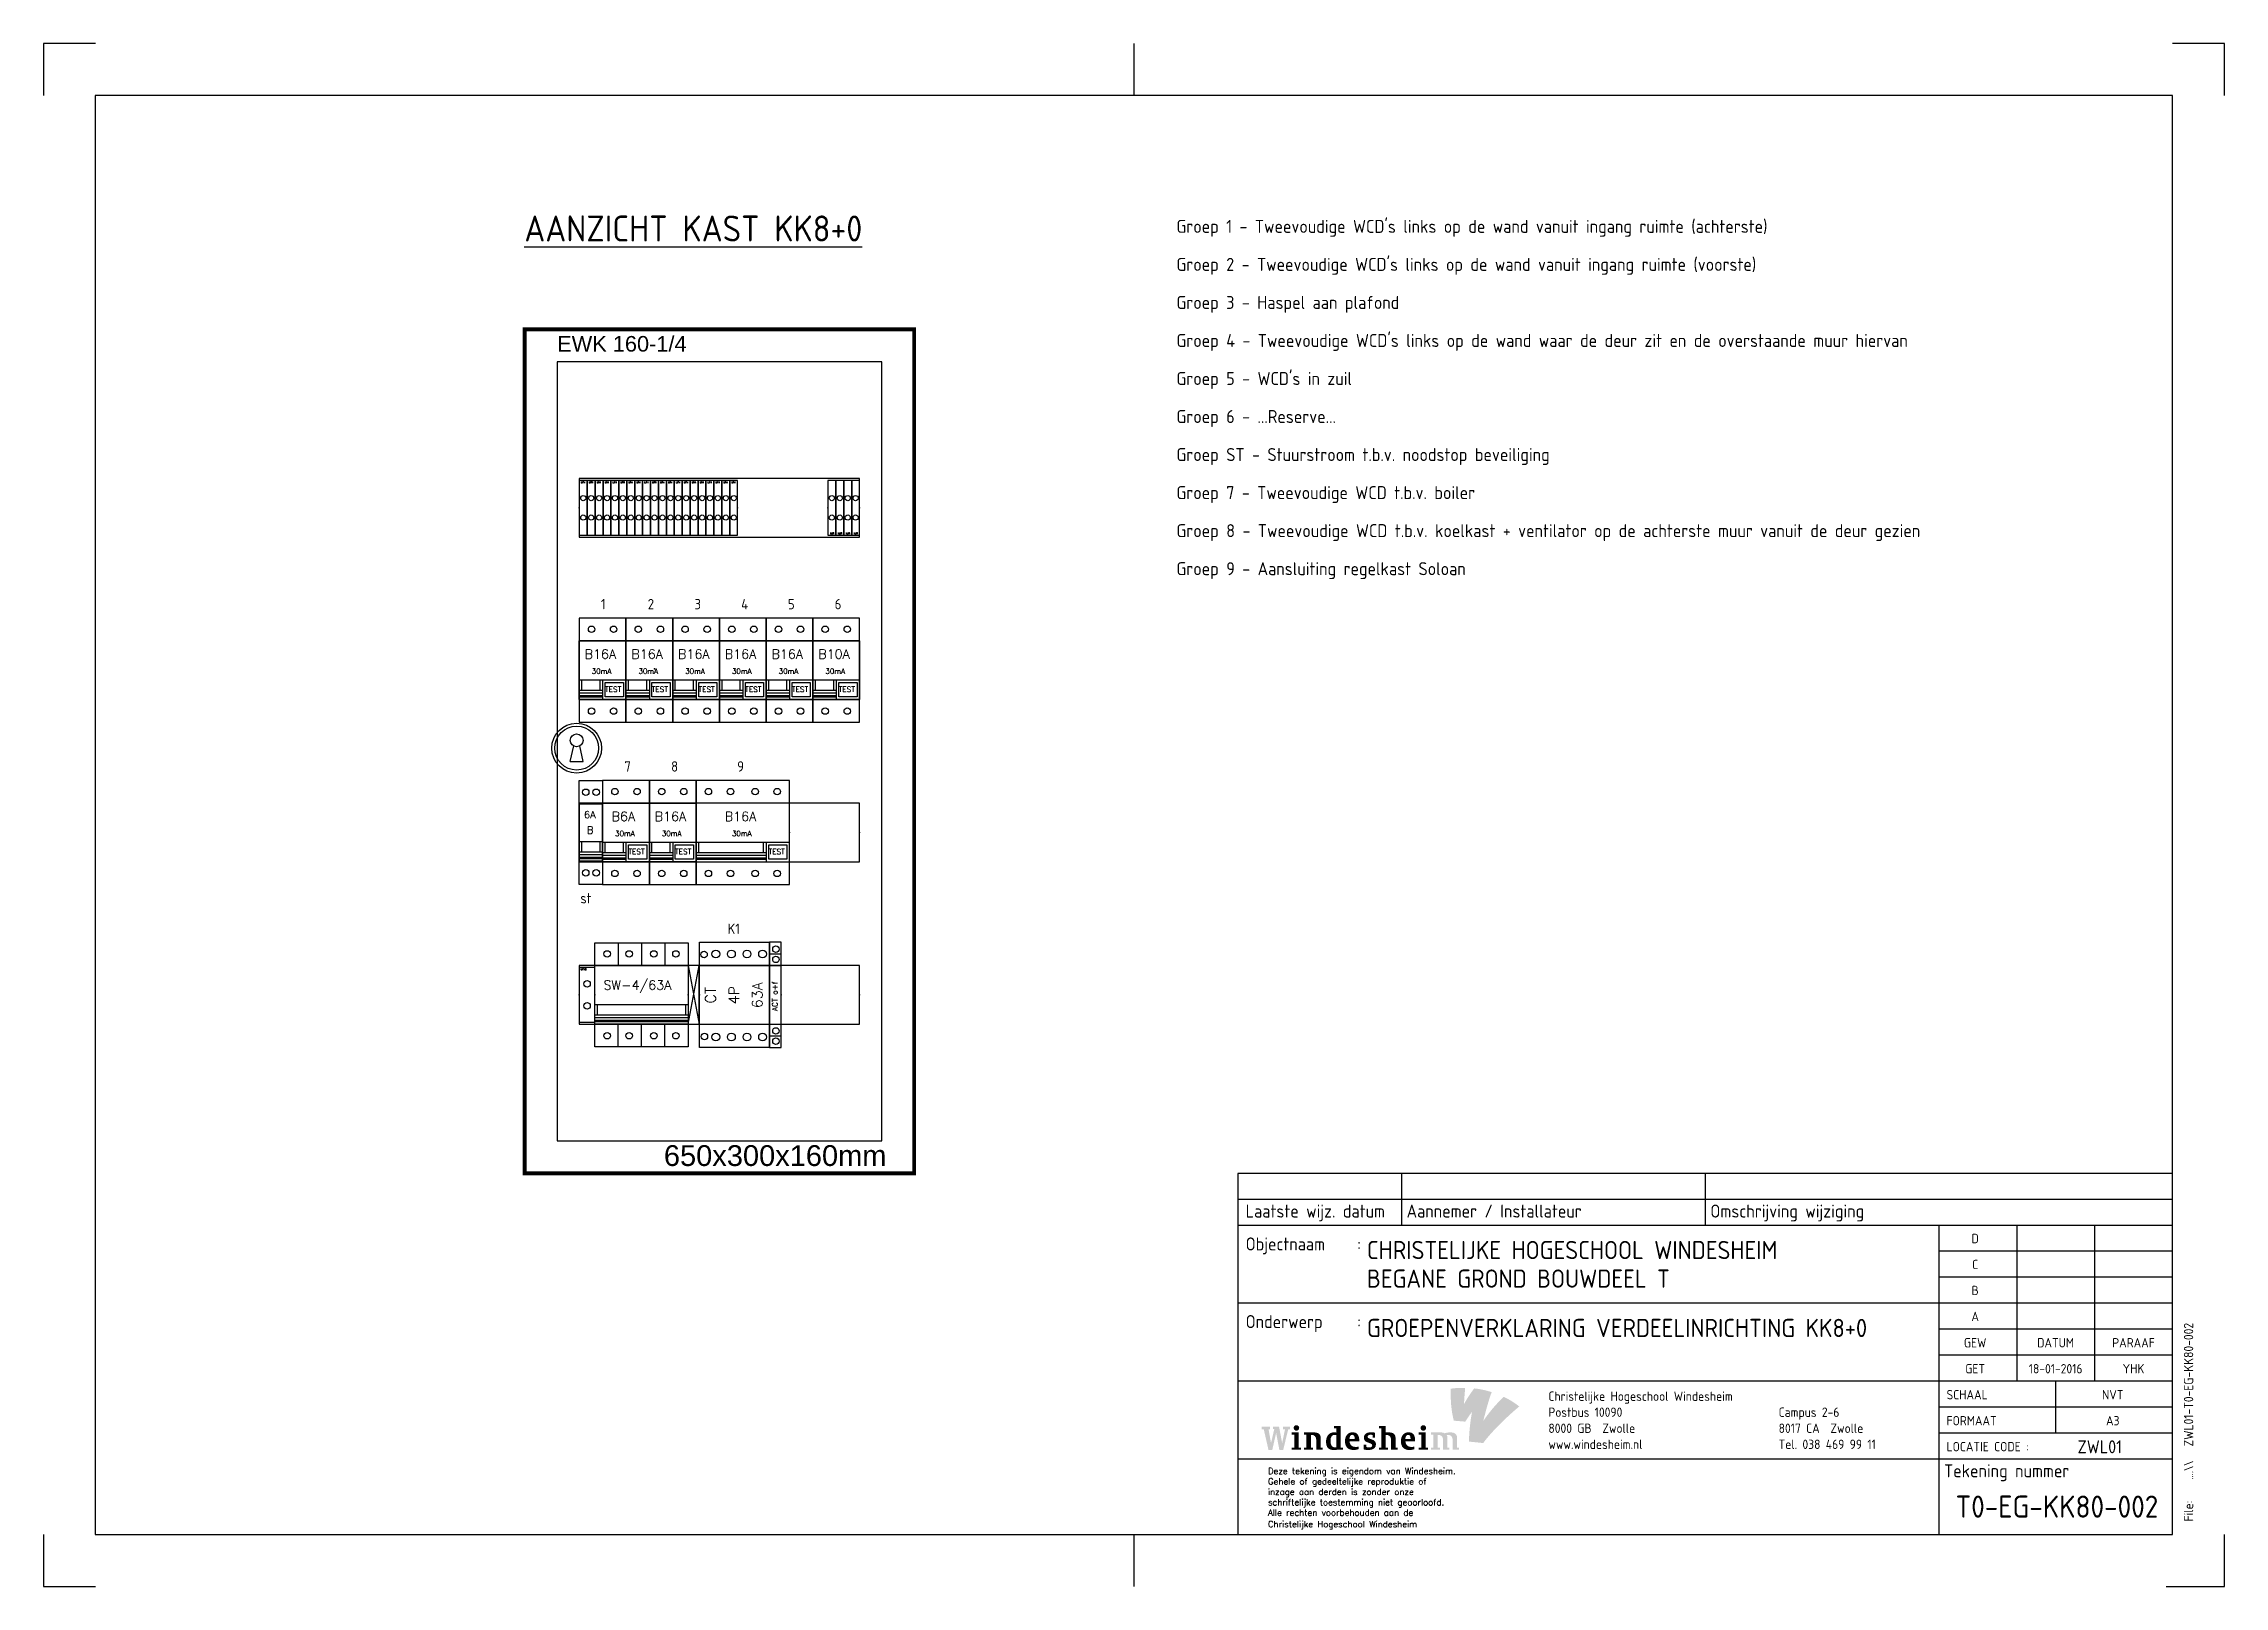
# Model space of a CAD drawing. Header units: millimetres. Extents: x 0 to 420, y 0 to 297.
import ezdxf
from ezdxf.enums import TextEntityAlignment as Align

# ---------------------------------------------------------------- set-up
doc = ezdxf.new("R2010")
doc.units = ezdxf.units.MM
doc.layers.get('0').update_dxf_attribs({"linetype": 'CONTINUOUS'})
for name, color, linetype in [('$CONTOUR', 7, 'CONTINUOUS'), ('$NODES', 50, 'CONTINUOUS'), ('$SYMBOLCODE', 6, 'CONTINUOUS'), ('000_ATTRIBUTES', 7, 'CONTINUOUS'), ('00ATT018', 1, 'CONTINUOUS'), ('00ATT025', 2, 'CONTINUOUS'), ('00ATT035', 3, 'CONTINUOUS'), ('00ATT050', 4, 'CONTINUOUS'), ('00KAD018', 1, 'CONTINUOUS'), ('00KAD025', 2, 'CONTINUOUS'), ('00KAD070', 5, 'CONTINUOUS'), ('280_DETAIL_COMPONENT', 7, 'CONTINUOUS'), ('980_REFERENCE_COMPONENT', 7, 'CONTINUOUS'), ('AANZICHT_VOOR_AFDEK', 3, 'CONTINUOUS'), ('BL$2----_KADER', 7, 'CONTINUOUS'), ('BL$4----_STEMPEL', 7, 'CONTINUOUS'), ('COMPONENT_OP_STROOK', 2, 'CONTINUOUS'), ('LAAG_1', 160, 'CONTINUOUS'), ('LOGO', 7, 'CONTINUOUS')]:
    doc.layers.add(name, color=color, linetype=linetype)
doc.styles.add('ATTRIBUTES', font='txt', dxfattribs={"height": 20})
doc.styles.add('DIMENSIONS', font='romant')
doc.styles.add('EDU', font='ROMANS.SHX', dxfattribs={"height": 2.5})
doc.styles.add('ISO', font='isocp.shx')
doc.styles.add('ROMANC', font='ROMANC.SHX', dxfattribs={"height": 10})
doc.styles.add('ROMAND', font='romand', dxfattribs={"height": 2})
doc.styles.add('ROMANS', font='romans', dxfattribs={"height": 2})
doc.styles.get("Standard").update_dxf_attribs({"font": 'ISOCP'})

msp = doc.modelspace()

# ---------------------------------------------------------------- texts
for s, p in [('1', (107.35, 188.1)), ('2', (116.35, 188.1)), ('3', (125.35, 188.1)), ('4', (134.35, 188.1)), ('5', (143.35, 188.1)), ('6', (152.35, 188.1)), ('7', (111.85, 156.85)), ('8', (120.85, 156.85)), ('9', (133.58, 156.85)), ('st', (103.37, 131.49)), ('K1', (131.72, 125.6))]:
    msp.add_text(s, height=2).set_placement(p)
at = {"layer": '00ATT025', "char_height": 2.5, "attachment_point": 1}
for s, width, insert in [("Groep 1 - Tweevoudige WCD's links op de wand vanuit ingang ruimte (achterste)", 811.8268, (218.17, 263.07)), ("Groep 2 - Tweevoudige WCD's links op de wand vanuit ingang ruimte (voorste)", 811.8268, (218.17, 255.75)), ('Groep 3 - Haspel aan plafond', 811.8268, (218.17, 248.42)), ("Groep 4 - Tweevoudige WCD's links op de wand waar de deur zit en de overstaande muur hiervan", 891.0744, (218.17, 241.1)), ("Groep 5 - WCD's in zuil", 811.8268, (218.17, 233.78)), ('Groep 6 - ...Reserve...', 811.8268, (218.17, 226.46)), ('Groep ST - Stuurstroom t.b.v. noodstop beveiliging', 811.8268, (218.17, 219.14)), ('Groep 7 - Tweevoudige WCD t.b.v. boiler', 811.8268, (218.17, 211.81)), ('Groep 8 - Tweevoudige WCD t.b.v. koelkast + ventilator op de achterste muur vanuit de deur gezien', 952.6746, (218.17, 204.49)), ('Groep 9 - Aansluiting regelkast Soloan', 811.8268, (218.17, 197.17))]:
    msp.add_mtext_dynamic_manual_height_columns(s, width=width, gutter_width=1, heights=[0], dxfattribs=dict(at, insert=insert))
at = {"layer": '00ATT050', "insert": (92.58, 263.91), "char_height": 5, "attachment_point": 1}
msp.add_mtext_dynamic_manual_height_columns('{\\LAANZICHT KAST KK8+0}', width=75.9108, gutter_width=1, heights=[0], dxfattribs=at)
at = {"layer": 'LOGO', "color": 140, "width": 47.25, "attachment_point": 1, "style": 'ROMAND'}
for s, insert, char_height in [('\\fArial|b0|i0|c0|p34;EWK 160-1/4', (98.91, 240.71), 3), ('\\fArial|b0|i0|c0|p34;650x300x160mm', (119.46, 84.93), 4)]:
    msp.add_mtext(s, dxfattribs=dict(at, insert=insert, char_height=char_height))

# ---------------------------------------------------------------- blocks, each defined once
blk = doc.blocks.new('CHW_A3H')
at = {"layer": '00KAD018'}
for p, q in [((0, 297), (0, 287.02899)), ((9.97101, 297), (0, 297)), ((210, 287.02899), (210, 297)), ((420, 297), (410.02899, 297)), ((420, 287.02899), (420, 297)), ((0, 9.97101), (0, 0)), ((210, 0), (210, 9.97101)), ((420, 0), (420, 9.97101)), ((0, 0), (9.97101, 0)), ((408.81141, 0), (420, 0))]:
    blk.add_line(p, q, dxfattribs=at)
at = {"layer": '00KAD070'}
for p, q in [((9.94202, 287.02899), (9.94202, 9.97101)), ((410.02899, 287.02899), (9.94202, 287.02899)), ((410.02899, 9.97101), (410.02899, 287.02899)), ((9.94202, 9.97101), (410.02899, 9.97101))]:
    blk.add_line(p, q, dxfattribs=at)
blk = doc.blocks.new('AI9-BLK4')
at = {"layer": 'LAAG_1'}
h = blk.add_hatch(color=40, dxfattribs=at)
edge = h.paths.add_edge_path()
edge.add_spline(control_points=[(7.13, 7.18), (4.76, 4.71), (2.6, 2.64), (-0.67, -2.09), (0, 0.48), (1.33, 5.88), (2.58, 8.98), (0.66, 9.66), (-2.22, 10.26), (-4.13, 10.42), (-5.47, 8.84), (-7.52, 5.49), (-8.07, 4.43), (-8, 6.89), (-7.74, 9.27), (-7.64, 10.61), (-9.57, 10.7), (-11, 10.61), (-13.21, 10.31), (-13.29, 6), (-13.05, 2.03), (-12.01, -2), (-10.76, -2.09), (-7.6, -2.36), (-7.6, -2.36), (-7.12, -1.66), (-6.13, -0.03), (-4.98, 1.41), (-5.44, -0.9), (-5.87, -4.06), (-6.06, -7.16), (-6.12, -8.14), (-6.15, -9.12), (-6.16, -10.06), (-4.67, -10.18), (-0.96, -10.58), (-0.72, -10.61), (-0.72, -10.61), (-0.71, -10.6), (-0.71, -10.6), (-0.7, -10.59), (-0.7, -10.58), (-0.69, -10.58), (0.69, -8.77), (2.26, -6.96), (3.63, -5.5), (4.7, -4.37), (5.74, -3.33), (6.72, -2.37), (9.27, 0.11), (11.5, 2.08), (13.21, 3.49), (11.03, 5.13), (9.48, 6.13), (7.13, 7.18)], knot_values=[0, 0, 0, 0, 1, 1, 1, 2, 2, 2, 3, 3, 3, 4, 4, 4, 5, 5, 5, 6, 6, 6, 7, 7, 7, 8, 8, 8, 9, 9, 9, 10, 10, 10, 11, 11, 11, 12, 12, 12, 13, 13, 13, 14, 14, 14, 15, 15, 15, 16, 16, 16, 17, 17, 17, 18, 18, 18, 18], degree=3, periodic=0)
h = blk.add_hatch(color=154, dxfattribs=at)
edge = h.paths.add_edge_path()
edge.add_spline(control_points=[(-0.71, -10.6), (-0.71, -10.6), (-0.71, -10.6), (-0.71, -10.6), (-0.74, -10.63), (-0.72, -10.62), (-0.71, -10.6)], knot_values=[0, 0, 0, 0, 1, 1, 1, 2, 2, 2, 2], degree=3, periodic=0)
h = blk.add_hatch(color=154, dxfattribs=at)
edge = h.paths.add_edge_path()
edge.add_spline(control_points=[(-0.71, -10.6), (-0.71, -10.6), (-0.7, -10.6), (-0.7, -10.6), (-0.67, -10.57), (-0.69, -10.59), (-0.71, -10.6)], knot_values=[0, 0, 0, 0, 1, 1, 1, 2, 2, 2, 2], degree=3, periodic=0)
blk = doc.blocks.new('AI9-BLK3')
at = {"layer": 'LAAG_1'}
h = blk.add_hatch(color=154, dxfattribs=at)
edge = h.paths.add_edge_path()
edge.add_spline(control_points=[(-27.78, 3.24), (-27.78, 3.24), (-29.75, -4.72), (-29.75, -4.72), (-29.75, -4.72), (-31.22, -4.72), (-31.22, -4.72), (-31.22, -4.72), (-32.46, 1.79), (-32.46, 1.79), (-32.46, 1.79), (-33.95, -4.72), (-33.95, -4.72), (-33.95, -4.72), (-35.41, -4.72), (-35.41, -4.72), (-35.41, -4.72), (-37.24, 3.24), (-37.24, 3.24), (-37.24, 3.24), (-38.03, 3.24), (-38.03, 3.24), (-38.03, 3.24), (-38.03, 4.16), (-38.03, 4.16), (-38.03, 4.16), (-34.81, 4.16), (-34.81, 4.16), (-34.81, 4.16), (-34.81, 3.24), (-34.81, 3.24), (-34.81, 3.24), (-35.38, 3.24), (-35.38, 3.24), (-35.38, 3.24), (-34.43, -2.11), (-34.43, -2.11), (-34.43, -2.11), (-33.18, 3.26), (-33.18, 3.26), (-33.18, 3.26), (-33.73, 3.26), (-33.73, 3.26), (-33.73, 3.26), (-33.73, 4.16), (-33.73, 4.16), (-33.73, 4.16), (-31.32, 4.16), (-31.32, 4.16), (-31.32, 4.16), (-30.15, -2.11), (-30.15, -2.11), (-30.15, -2.11), (-29.03, 3.24), (-29.03, 3.24), (-29.03, 3.24), (-29.84, 3.24), (-29.84, 3.24), (-29.84, 3.24), (-29.84, 4.16), (-29.84, 4.16), (-29.84, 4.16), (-27.18, 4.16), (-27.18, 4.16), (-27.18, 4.16), (-27.18, 3.24), (-27.18, 3.24), (-27.18, 3.24), (-27.78, 3.24), (-27.78, 3.24)], knot_values=[0, 0, 0, 0, 1, 1, 1, 2, 2, 2, 3, 3, 3, 4, 4, 4, 5, 5, 5, 6, 6, 6, 7, 7, 7, 8, 8, 8, 9, 9, 9, 10, 10, 10, 11, 11, 11, 12, 12, 12, 13, 13, 13, 14, 14, 14, 15, 15, 15, 16, 16, 16, 17, 17, 17, 18, 18, 18, 19, 19, 19, 20, 20, 20, 21, 21, 21, 22, 22, 22, 23, 23, 23, 23], degree=3, periodic=0)
h = blk.add_hatch(color=154, dxfattribs=at)
edge = h.paths.add_edge_path()
edge.add_spline(control_points=[(-26.42, -4.7), (-26.42, -4.7), (-26.42, -3.87), (-26.42, -3.87), (-26.42, -3.87), (-25.47, -3.87), (-25.47, -3.87), (-25.47, -3.87), (-25.47, 1.17), (-25.47, 1.17), (-25.47, 1.17), (-26.42, 1.17), (-26.42, 1.17), (-26.42, 1.17), (-26.42, 1.99), (-26.42, 1.99), (-26.42, 1.99), (-23.75, 1.99), (-23.75, 1.99), (-23.75, 1.99), (-23.75, -3.87), (-23.75, -3.87), (-23.75, -3.87), (-22.88, -3.87), (-22.88, -3.87), (-22.88, -3.87), (-22.88, -4.7), (-22.88, -4.7), (-22.88, -4.7), (-26.42, -4.7), (-26.42, -4.7)], knot_values=[0, 0, 0, 0, 1, 1, 1, 2, 2, 2, 3, 3, 3, 4, 4, 4, 5, 5, 5, 6, 6, 6, 7, 7, 7, 8, 8, 8, 9, 9, 9, 10, 10, 10, 10], degree=3, periodic=0)
edge = h.paths.add_edge_path()
edge.add_spline(control_points=[(-24.66, 2.67), (-25.25, 2.67), (-25.71, 3.15), (-25.71, 3.74), (-25.71, 4.33), (-25.25, 4.79), (-24.66, 4.79), (-24.07, 4.79), (-23.58, 4.33), (-23.58, 3.74), (-23.58, 3.15), (-24.07, 2.67), (-24.66, 2.67)], knot_values=[0, 0, 0, 0, 1, 1, 1, 2, 2, 2, 3, 3, 3, 4, 4, 4, 4], degree=3, periodic=0)
h = blk.add_hatch(color=154, dxfattribs=at)
edge = h.paths.add_edge_path()
edge.add_spline(control_points=[(-17.02, -4.7), (-17.02, -4.7), (-17.02, -0.94), (-17.02, -0.94), (-17.02, -0.3), (-17.19, 0.21), (-17.5, 0.52), (-17.87, 0.9), (-18.34, 1.07), (-18.89, 1.07), (-18.95, 1.07), (-19.03, 1.07), (-19.09, 1.06), (-19.09, 1.06), (-19.09, -3.87), (-19.09, -3.87), (-19.09, -3.87), (-18.24, -3.87), (-18.24, -3.87), (-18.24, -3.87), (-18.24, -4.7), (-18.24, -4.7), (-18.24, -4.7), (-21.72, -4.7), (-21.72, -4.7), (-21.72, -4.7), (-21.72, -3.87), (-21.72, -3.87), (-21.72, -3.87), (-20.8, -3.87), (-20.8, -3.87), (-20.8, -3.87), (-20.8, 1.17), (-20.8, 1.17), (-20.8, 1.17), (-21.72, 1.17), (-21.72, 1.17), (-21.72, 1.17), (-21.72, 1.99), (-21.72, 1.99), (-21.72, 1.99), (-19.44, 1.99), (-19.44, 1.99), (-19.15, 1.99), (-18.89, 2.03), (-18.56, 2.03), (-16.96, 2.03), (-16.32, 1.86), (-15.88, 1.41), (-15.46, 1), (-15.3, 0.57), (-15.3, -0.15), (-15.3, -0.15), (-15.3, -3.87), (-15.3, -3.87), (-15.3, -3.87), (-14.5, -3.87), (-14.5, -3.87), (-14.5, -3.87), (-14.5, -4.7), (-14.5, -4.7), (-14.5, -4.7), (-17.02, -4.7), (-17.02, -4.7)], knot_values=[0, 0, 0, 0, 1, 1, 1, 2, 2, 2, 3, 3, 3, 4, 4, 4, 5, 5, 5, 6, 6, 6, 7, 7, 7, 8, 8, 8, 9, 9, 9, 10, 10, 10, 11, 11, 11, 12, 12, 12, 13, 13, 13, 14, 14, 14, 15, 15, 15, 16, 16, 16, 17, 17, 17, 18, 18, 18, 19, 19, 19, 20, 20, 20, 21, 21, 21, 21], degree=3, periodic=0)
h = blk.add_hatch(color=154, dxfattribs=at)
edge = h.paths.add_edge_path(flags=16)
edge.add_spline(control_points=[(-6.76, -4.7), (-6.76, -4.7), (-6.76, -3.87), (-6.76, -3.87), (-6.76, -3.87), (-7.62, -3.87), (-7.62, -3.87), (-7.62, -3.87), (-7.62, 4.46), (-7.62, 4.46), (-7.62, 4.46), (-10.2, 4.46), (-10.2, 4.46), (-10.2, 4.46), (-10.2, 3.64), (-10.2, 3.64), (-10.2, 3.64), (-9.32, 3.64), (-9.32, 3.64), (-9.32, 3.64), (-9.32, 1.95), (-9.32, 1.95), (-9.59, 2), (-9.79, 2.04), (-10.19, 2.04), (-11.95, 2.04), (-13.23, 0.68), (-13.23, -1.45), (-13.23, -3.83), (-12.29, -4.77), (-10.28, -4.77), (-9.86, -4.77), (-9.32, -4.7), (-9.12, -4.7), (-9.12, -4.7), (-6.76, -4.7), (-6.76, -4.7)], knot_values=[0, 0, 0, 0, 1, 1, 1, 2, 2, 2, 3, 3, 3, 4, 4, 4, 5, 5, 5, 6, 6, 6, 7, 7, 7, 8, 8, 8, 9, 9, 9, 10, 10, 10, 11, 11, 11, 12, 12, 12, 12], degree=3, periodic=0)
edge = h.paths.add_edge_path()
edge.add_spline(control_points=[(-9.28, -3.73), (-9.49, -3.76), (-9.62, -3.78), (-9.79, -3.78), (-10.77, -3.78), (-11.52, -3.12), (-11.52, -1.21), (-11.52, 0.4), (-10.88, 1.06), (-10, 1.06), (-9.71, 1.06), (-9.48, 1.02), (-9.28, 0.97), (-9.28, 0.97), (-9.28, -3.73), (-9.28, -3.73)], knot_values=[0, 0, 0, 0, 1, 1, 1, 2, 2, 2, 3, 3, 3, 4, 4, 4, 5, 5, 5, 5], degree=3, periodic=0)
h = blk.add_hatch(color=154, dxfattribs=at)
edge = h.paths.add_edge_path(flags=16)
edge.add_spline(control_points=[(-0.43, -1.4), (-0.43, 1.03), (-1.16, 2.05), (-3.05, 2.05), (-4.8, 2.05), (-5.93, 0.7), (-5.93, -1.35), (-5.93, -3.59), (-4.75, -4.76), (-2.66, -4.76), (-1.92, -4.76), (-1.25, -4.65), (-0.71, -4.43), (-0.71, -4.43), (-0.71, -3.47), (-0.71, -3.47), (-1.15, -3.57), (-1.59, -3.59), (-2.01, -3.59), (-3.43, -3.59), (-4.18, -2.54), (-4.18, -1.4), (-4.18, -1.4), (-0.43, -1.4), (-0.43, -1.4)], knot_values=[0, 0, 0, 0, 1, 1, 1, 2, 2, 2, 3, 3, 3, 4, 4, 4, 5, 5, 5, 6, 6, 6, 7, 7, 7, 8, 8, 8, 8], degree=3, periodic=0)
edge = h.paths.add_edge_path()
edge.add_spline(control_points=[(-2.19, -0.48), (-2.19, -0.48), (-4.21, -0.48), (-4.21, -0.48), (-4.21, 0.48), (-3.76, 1.08), (-3.17, 1.08), (-2.58, 1.08), (-2.19, 0.63), (-2.19, -0.48)], knot_values=[0, 0, 0, 0, 1, 1, 1, 2, 2, 2, 3, 3, 3, 3], degree=3, periodic=0)
h = blk.add_hatch(color=154, dxfattribs=at)
edge = h.paths.add_edge_path()
edge.add_spline(control_points=[(3.18, -4.79), (2.42, -4.79), (1.53, -4.63), (1.31, -4.55), (1.31, -4.55), (1.31, -2.67), (1.31, -2.67), (1.31, -2.67), (2.34, -2.67), (2.34, -2.67), (2.34, -2.67), (2.34, -3.62), (2.34, -3.62), (2.58, -3.7), (2.94, -3.79), (3.32, -3.79), (4.14, -3.79), (4.53, -3.52), (4.53, -3.03), (4.53, -2.53), (4.09, -2.3), (3.53, -2.1), (3.53, -2.1), (2.71, -1.81), (2.71, -1.81), (1.84, -1.5), (1.32, -0.99), (1.32, 0.08), (1.32, 1.19), (2.31, 2.08), (3.93, 2.08), (4.57, 2.08), (5.29, 2), (5.66, 1.88), (5.66, 1.88), (5.66, 0.04), (5.66, 0.04), (5.66, 0.04), (4.69, 0.04), (4.69, 0.04), (4.69, 0.04), (4.69, 1), (4.69, 1), (4.43, 1.07), (4.17, 1.11), (3.89, 1.11), (3.16, 1.11), (2.8, 0.83), (2.8, 0.37), (2.8, -0.04), (3.05, -0.24), (3.64, -0.43), (3.64, -0.43), (4.44, -0.7), (4.44, -0.7), (5.37, -1.01), (6, -1.57), (6, -2.6), (6, -4), (4.84, -4.79), (3.18, -4.79)], knot_values=[0, 0, 0, 0, 1, 1, 1, 2, 2, 2, 3, 3, 3, 4, 4, 4, 5, 5, 5, 6, 6, 6, 7, 7, 7, 8, 8, 8, 9, 9, 9, 10, 10, 10, 11, 11, 11, 12, 12, 12, 13, 13, 13, 14, 14, 14, 15, 15, 15, 16, 16, 16, 17, 17, 17, 18, 18, 18, 19, 19, 19, 20, 20, 20, 20], degree=3, periodic=0)
h = blk.add_hatch(color=154, dxfattribs=at)
edge = h.paths.add_edge_path()
edge.add_spline(control_points=[(11.81, -4.7), (11.81, -4.7), (11.81, -1.02), (11.81, -1.02), (11.81, -0.32), (11.67, 0.19), (11.34, 0.52), (10.95, 0.91), (10.48, 1.07), (9.97, 1.07), (9.88, 1.07), (9.79, 1.06), (9.75, 1.06), (9.75, 1.06), (9.75, -3.87), (9.75, -3.87), (9.75, -3.87), (10.59, -3.87), (10.59, -3.87), (10.59, -3.87), (10.59, -4.7), (10.59, -4.7), (10.59, -4.7), (7.11, -4.7), (7.11, -4.7), (7.11, -4.7), (7.11, -3.87), (7.11, -3.87), (7.11, -3.87), (8.03, -3.87), (8.03, -3.87), (8.03, -3.87), (8.03, 3.64), (8.03, 3.64), (8.03, 3.64), (7.16, 3.64), (7.16, 3.64), (7.16, 3.64), (7.16, 4.46), (7.16, 4.46), (7.16, 4.46), (9.75, 4.46), (9.75, 4.46), (9.75, 4.46), (9.75, 1.99), (9.75, 1.99), (9.93, 2), (10.23, 2.03), (10.54, 2.03), (11.88, 2.03), (12.52, 1.84), (12.96, 1.4), (13.39, 0.97), (13.53, 0.51), (13.53, -0.15), (13.53, -0.15), (13.53, -3.87), (13.53, -3.87), (13.53, -3.87), (14.34, -3.87), (14.34, -3.87), (14.34, -3.87), (14.34, -4.7), (14.34, -4.7), (14.34, -4.7), (11.81, -4.7), (11.81, -4.7)], knot_values=[0, 0, 0, 0, 1, 1, 1, 2, 2, 2, 3, 3, 3, 4, 4, 4, 5, 5, 5, 6, 6, 6, 7, 7, 7, 8, 8, 8, 9, 9, 9, 10, 10, 10, 11, 11, 11, 12, 12, 12, 13, 13, 13, 14, 14, 14, 15, 15, 15, 16, 16, 16, 17, 17, 17, 18, 18, 18, 19, 19, 19, 20, 20, 20, 21, 21, 21, 22, 22, 22, 22], degree=3, periodic=0)
h = blk.add_hatch(color=154, dxfattribs=at)
edge = h.paths.add_edge_path(flags=16)
edge.add_spline(control_points=[(21.09, -1.4), (21.09, 1.03), (20.36, 2.05), (18.47, 2.05), (16.72, 2.05), (15.6, 0.7), (15.6, -1.35), (15.6, -3.59), (16.77, -4.76), (18.87, -4.76), (19.6, -4.76), (20.27, -4.65), (20.81, -4.43), (20.81, -4.43), (20.81, -3.47), (20.81, -3.47), (20.37, -3.57), (19.93, -3.59), (19.52, -3.59), (18.09, -3.59), (17.35, -2.54), (17.35, -1.4), (17.35, -1.4), (21.09, -1.4), (21.09, -1.4)], knot_values=[0, 0, 0, 0, 1, 1, 1, 2, 2, 2, 3, 3, 3, 4, 4, 4, 5, 5, 5, 6, 6, 6, 7, 7, 7, 8, 8, 8, 8], degree=3, periodic=0)
edge = h.paths.add_edge_path()
edge.add_spline(control_points=[(19.33, -0.48), (19.33, -0.48), (17.31, -0.48), (17.31, -0.48), (17.31, 0.48), (17.76, 1.08), (18.35, 1.08), (18.94, 1.08), (19.33, 0.63), (19.33, -0.48)], knot_values=[0, 0, 0, 0, 1, 1, 1, 2, 2, 2, 3, 3, 3, 3], degree=3, periodic=0)
h = blk.add_hatch(color=154, dxfattribs=at)
edge = h.paths.add_edge_path()
edge.add_spline(control_points=[(22.47, -4.7), (22.47, -4.7), (22.47, -3.87), (22.47, -3.87), (22.47, -3.87), (23.42, -3.87), (23.42, -3.87), (23.42, -3.87), (23.42, 1.17), (23.42, 1.17), (23.42, 1.17), (22.47, 1.17), (22.47, 1.17), (22.47, 1.17), (22.47, 1.99), (22.47, 1.99), (22.47, 1.99), (25.13, 1.99), (25.13, 1.99), (25.13, 1.99), (25.13, -3.87), (25.13, -3.87), (25.13, -3.87), (26, -3.87), (26, -3.87), (26, -3.87), (26, -4.7), (26, -4.7), (26, -4.7), (22.47, -4.7), (22.47, -4.7)], knot_values=[0, 0, 0, 0, 1, 1, 1, 2, 2, 2, 3, 3, 3, 4, 4, 4, 5, 5, 5, 6, 6, 6, 7, 7, 7, 8, 8, 8, 9, 9, 9, 10, 10, 10, 10], degree=3, periodic=0)
edge = h.paths.add_edge_path()
edge.add_spline(control_points=[(24.23, 2.67), (23.64, 2.67), (23.18, 3.15), (23.18, 3.74), (23.18, 4.33), (23.64, 4.79), (24.23, 4.79), (24.82, 4.79), (25.31, 4.33), (25.31, 3.74), (25.31, 3.15), (24.82, 2.67), (24.23, 2.67)], knot_values=[0, 0, 0, 0, 1, 1, 1, 2, 2, 2, 3, 3, 3, 4, 4, 4, 4], degree=3, periodic=0)
h = blk.add_hatch(color=154, dxfattribs=at)
edge = h.paths.add_edge_path()
edge.add_spline(control_points=[(35.52, -4.7), (35.52, -4.7), (35.52, -0.89), (35.52, -0.89), (35.52, -0.3), (35.34, 0.21), (35.04, 0.52), (34.66, 0.9), (34.24, 1.07), (33.55, 1.07), (33.41, 1.07), (33.28, 1.05), (33.17, 1.03), (33.4, 0.83), (33.52, 0.35), (33.52, -0.07), (33.52, -0.07), (33.52, -3.87), (33.52, -3.87), (33.52, -3.87), (34.3, -3.87), (34.3, -3.87), (34.3, -3.87), (34.3, -4.7), (34.3, -4.7), (34.3, -4.7), (31.82, -4.7), (31.82, -4.7), (31.82, -4.7), (31.82, -0.89), (31.82, -0.89), (31.82, -0.18), (31.64, 0.24), (31.34, 0.53), (30.95, 0.92), (30.5, 1.07), (30.01, 1.07), (29.96, 1.07), (29.9, 1.06), (29.8, 1.06), (29.8, 1.06), (29.8, -3.87), (29.8, -3.87), (29.8, -3.87), (30.64, -3.87), (30.64, -3.87), (30.64, -3.87), (30.64, -4.7), (30.64, -4.7), (30.64, -4.7), (27.17, -4.7), (27.17, -4.7), (27.17, -4.7), (27.17, -3.87), (27.17, -3.87), (27.17, -3.87), (28.09, -3.87), (28.09, -3.87), (28.09, -3.87), (28.09, 1.17), (28.09, 1.17), (28.09, 1.17), (27.17, 1.17), (27.17, 1.17), (27.17, 1.17), (27.17, 1.99), (27.17, 1.99), (27.17, 1.99), (29.58, 1.99), (29.58, 1.99), (29.86, 1.99), (30.2, 2.03), (30.42, 2.03), (31.35, 2.03), (31.94, 1.93), (32.49, 1.67), (32.96, 1.86), (33.67, 2.01), (34.45, 2.01), (35.63, 2.01), (36.25, 1.82), (36.67, 1.4), (37.08, 0.99), (37.23, 0.53), (37.23, -0.08), (37.23, -0.08), (37.23, -3.87), (37.23, -3.87), (37.23, -3.87), (38.03, -3.87), (38.03, -3.87), (38.03, -3.87), (38.03, -4.7), (38.03, -4.7), (38.03, -4.7), (35.52, -4.7), (35.52, -4.7)], knot_values=[0, 0, 0, 0, 1, 1, 1, 2, 2, 2, 3, 3, 3, 4, 4, 4, 5, 5, 5, 6, 6, 6, 7, 7, 7, 8, 8, 8, 9, 9, 9, 10, 10, 10, 11, 11, 11, 12, 12, 12, 13, 13, 13, 14, 14, 14, 15, 15, 15, 16, 16, 16, 17, 17, 17, 18, 18, 18, 19, 19, 19, 20, 20, 20, 21, 21, 21, 22, 22, 22, 23, 23, 23, 24, 24, 24, 25, 25, 25, 26, 26, 26, 27, 27, 27, 28, 28, 28, 29, 29, 29, 30, 30, 30, 31, 31, 31, 32, 32, 32, 32], degree=3, periodic=0)
blk = doc.blocks.new('AI9-BLK2')
at = {"layer": 'LAAG_1', "color": 7}
for name, p in [('AI9-BLK4', (36.4, 1.35)), ('AI9-BLK3', (-11.59, -7.17))]:
    blk.add_blockref(name, p, dxfattribs=at)
blk = doc.blocks.new('CHW_ONDERHOEK')
at = {"layer": '00KAD025', "color": 2}
for p, q in [((-190, 79.5), (-190, 69.5)), ((-10, 79.5), (-190, 79.5)), ((-158.5, 79.5), (-158.5, 69.5)), ((-100, 79.5), (-100, 69.5)), ((-10, 74.5), (-190, 74.5)), ((-40, 69.5), (-40, 39.5)), ((-25, 69.5), (-25, 39.5)), ((-10, 64.5), (-55, 64.5)), ((-10, 59.5), (-55, 59.5)), ((-10, 54.5), (-55, 54.5)), ((-10, 49.5), (-55, 49.5)), ((-32.5, 39.5), (-32.5, 34.5)), ((-32.5, 34.5), (-32.5, 29.5))]:
    blk.add_line(p, q, dxfattribs=at)
at = {"layer": '00KAD070', "color": 5}
for p, q in [((-10, 69.5), (-190, 69.5)), ((-190, 69.5), (-190, 10)), ((-55, 69.5), (-55, 10)), ((-55, 54.5), (-190, 54.5)), ((-10, 44.5), (-55, 44.5)), ((-10, 39.5), (-190, 39.5)), ((-10, 34.5), (-55, 34.5)), ((-10, 29.5), (-55, 29.5)), ((-55, 24.5), (-190, 24.5)), ((-10, 24.5), (-55, 24.5))]:
    blk.add_line(p, q, dxfattribs=at)
at = {"layer": 'LAAG_1', "color": 7, "xscale": 0.5, "yscale": 0.5, "zscale": 0.5}
blk.add_blockref('AI9-BLK2', (-160.6, 32.22), dxfattribs=at)
at = {"layer": '00ATT018', "color": 1, "style": 'ISO'}
for s, p in [('GEW', (-48, 46)), ('DATUM', (-32.5, 46)), ('PARAAF', (-17.5, 46)), ('GET', (-48, 41))]:
    blk.add_text(s, height=1.8, dxfattribs=at).set_placement(p, align=Align.CENTER)
for s, p in [('SCHAAL', (-53.5, 36)), ('FORMAAT', (-53.5, 31))]:
    blk.add_text(s, height=1.8, dxfattribs=at).set_placement(p)
at = {"layer": '00ATT018', "color": 1, "linetype": 'Continuous', "style": 'EDU'}
for s, p in [('Deze tekening is eigendom van Windesheim.', (-184.2, 21.6)), ('Gehele of gedeeltelijke reproduktie of', (-184.2, 19.6)), ('inzage aan derden is zonder onze', (-184.2, 17.6)), ('schriftelijke toestemming niet geoorloofd.', (-184.2, 15.6)), ('Alle rechten voorbehouden aan de', (-184.2, 13.6)), ('Christelijke Hogeschool Windesheim', (-184.2, 11.38))]:
    blk.add_text(s, height=1.2, dxfattribs=at).set_placement(p)
at = {"layer": '00ATT018', "color": 1, "style": 'ISO', "width": 0.9}
blk.add_text('....\\\\', height=1.8, rotation=90, dxfattribs=at).set_placement((-6, 20.5))
at = {"layer": '00ATT018', "color": 1, "style": 'ISO'}
blk.add_text('File:', height=1.8, rotation=90, dxfattribs=at).set_placement((-6, 12.5))
for tag, p in [('WZ_CODED', (-48, 66.07)), ('WZ_DATUMD', (-32.5, 66.07)), ('WZ_WZGOEDD', (-17.5, 66.07)), ('WZ_CODEC', (-48, 61.07)), ('WZ_DATUMC', (-32.5, 61.07)), ('WZ_WZGOEDC', (-17.5, 61.07)), ('WZ_CODEB', (-48, 56.07)), ('WZ_DATUMB', (-32.5, 56.07)), ('WZ_WZGOEDB', (-17.5, 56.07)), ('WZ_CODEA', (-48, 51.07)), ('WZ_DATUMA', (-32.5, 51.07)), ('WZ_WZGOEDA', (-17.5, 51.07)), ('TKDATCREAT', (-32.5, 41)), ('TKINIT', (-17.5, 41)), ('TKSCHAAL', (-21.5, 36)), ('TKFORMAAT', (-21.5, 31))]:
    blk.add_attdef(tag, text='', height=1.8, dxfattribs=at).set_placement(p, align=Align.CENTER)
blk.add_attdef('DWGNAME', (-6, 26.93), '', height=1.8, rotation=90, dxfattribs=at)
at = {"layer": '00ATT025', "color": 2, "style": 'ISO'}
for s, p in [('Objectnaam', (-188.5, 64.67)), ('Onderwerp', (-188.5, 49.72)), ('Tekening nummer', (-54, 21))]:
    blk.add_text(s, height=2.5, dxfattribs=at).set_placement(p)
at = {"layer": '00ATT025', "style": 'ISO'}
for p in [(-167.02, 64.67), (-167.02, 49.78)]:
    blk.add_text(':', height=2.5, dxfattribs=at).set_placement(p)
at = {"layer": '00ATT025', "color": 1, "style": 'ISO'}
blk.add_text('LOCATIE CODE :', height=1.8, dxfattribs=at).set_placement((-53.5, 26))
at = {"layer": '00ATT025', "color": 2, "style": 'ISO'}
for tag, p in [('WZ_DATUM', (-184, 75.9)), ('WZ_AANNEMER_INSTALATEUR', (-157.5, 75.9)), ('WZ_OMSCHR', (-99, 75.9))]:
    blk.add_attdef(tag, p, '', height=2.5, dxfattribs=at)
at = {"layer": '00ATT025', "color": 3, "style": 'ISO'}
blk.add_attdef('TKVRIJ2', text='', height=2.5, dxfattribs=at).set_placement((-24, 25.62), align=Align.CENTER)
at = {"layer": '00ATT035', "color": 3, "style": 'ISO'}
for s, p in [('Laatste wijz. datum', (-188.5, 71)), ('Aannemer / Installateur', (-157.5, 71)), ('Omschrijving wijziging', (-99, 71))]:
    blk.add_text(s, height=2.5, dxfattribs=at).set_placement(p)
for tag, p in [('PROMSCHR', (-165.14, 63)), ('TK1OMSCHR', (-165.14, 57.5)), ('TK2OMSCHR', (-165.14, 48)), ('TKVRIJ1', (-165.14, 42.5))]:
    blk.add_attdef(tag, p, '', height=3.5, dxfattribs=at)
at = {"layer": '00ATT050', "color": 4, "style": 'ISO'}
blk.add_attdef('TKFASE', text='', height=5, dxfattribs=at).set_placement((-14.5, 82), align=Align.RIGHT)
blk.add_attdef('TKTEKNR', text='', height=3.5, dxfattribs=at).set_placement((-32.25, 13.23), align=Align.CENTER)
at = {"layer": 'LOGO', "color": 1, "style": 'ISO'}
for s, p in [('Christelijke Hogeschool Windesheim', (-130.19, 35.71)), ('Postbus 10090', (-130.19, 32.63)), ('Campus 2-6', (-85.85, 32.63)), ('8000 GB  Zwolle', (-130.19, 29.54)), ('8017 CA  Zwolle', (-85.85, 29.54)), ('www.windesheim.nl', (-130.19, 26.45)), ('Tel. 038 469 99 11', (-85.85, 26.45))]:
    blk.add_text(s, height=1.8, dxfattribs=at).set_placement(p)
blk = doc.blocks.new('3815277')
at = {"layer": '$CONTOUR'}
for p, q in [((18, 40), (18, 22.5)), ((36, 40), (36, 22.5)), ((54, 40), (54, 22.5)), ((0, -7.5), (72, -7.5)), ((0, -15.5), (72, -15.5)), ((2, -15.5), (2, -7.5)), ((70, -15.5), (70, -7.5)), ((0, -17.5), (72, -17.5)), ((0, -19.5), (72, -19.5)), ((0, -20.5), (72, -20.5)), ((18, -40), (18, -22.5)), ((36, -40), (36, -22.5)), ((54, -40), (54, -22.5))]:
    blk.add_line(p, q, dxfattribs=at)
for points in [[(0, -40), (0, 40), (72, 40), (72, -40)], [(0, -22.5), (0, 22.5), (72, 22.5), (72, -22.5)]]:
    blk.add_lwpolyline(points, close=True, dxfattribs=at)
for centre in [(9.5, 31.5), (26.5, 31.5), (45.5, 31.5), (62.5, 31.5), (9.5, -31.5), (26.5, -31.5), (45.5, -31.5), (62.5, -31.5)]:
    blk.add_circle(centre, 2.5, dxfattribs=at)
at = {"layer": '$NODES'}
for p in [(0, 0), (72, 0)]:
    blk.add_point(p, dxfattribs=at)
at = {"layer": '$SYMBOLCODE', "style": 'DIMENSIONS', "flags": 3}
blk.add_attdef('SYMKODE', (2.9, 39.8), '', height=3.26, rotation=60, dxfattribs=at)
at = {"layer": 'LOGO', "color": 50, "style": 'ROMAND'}
blk.add_text('SW-4/63A', height=7.18, dxfattribs=at).set_placement((6.7, 3.9))
blk = doc.blocks.new('8100747')
at = {"layer": '$CONTOUR', "color": 253}
blk.add_lwpolyline([(0, -21), (12, -21), (12, 21), (0, 21)], close=True, dxfattribs=at)
for centre in [(6, 8.5), (6, -8.5)]:
    blk.add_circle(centre, 2.5, dxfattribs=at)
at = {"layer": '$NODES', "color": 50}
for p in [(0, 0), (12, 0)]:
    blk.add_point(p, dxfattribs=at)
at = {"layer": '$CONTOUR', "color": 155, "linetype": 'Continuous', "style": 'ROMANS'}
blk.add_text('UT16', height=1.34, dxfattribs=at).set_placement((3.3, 19.6), align=Align.MIDDLE)
at = {"layer": '$SYMBOLCODE', "color": 6, "style": 'ROMANC', "flags": 3}
blk.add_attdef('SYMKODE', text='', height=3.53, rotation=60, dxfattribs=at).set_placement((4.8, 21), align=Align.BOTTOM_LEFT)
blk = doc.blocks.new('15973')
for centre in [(12.7, 31.4), (24.7, 31.4), (36.7, 31.4), (48.7, 31.4), (12.7, -32.5), (24.7, -32.5), (36.7, -32.5), (48.7, -32.5)]:
    blk.add_circle(centre, 3)
at = {"color": 1}
for p in [(0, 0), (54, 0)]:
    blk.add_point(p, dxfattribs=at)
at = {"layer": 'AANZICHT_VOOR_AFDEK'}
for p, q in [((0, -22.5), (0, 22.5)), ((0, 22.5), (18, 22.5)), ((18, 22.5), (36, 22.5)), ((36, 22.5), (54, 22.5)), ((54, 22.5), (54, -22.5)), ((0, -22.5), (18, -22.5)), ((18, -22.5), (36, -22.5)), ((36, -22.5), (54, -22.5))]:
    blk.add_line(p, q, dxfattribs=at)
at = {"layer": 'COMPONENT_OP_STROOK'}
for p, q in [((0, -40.5), (0, 40.5)), ((0, 40.5), (18, 40.5)), ((18, 40.5), (36, 40.5)), ((36, 40.5), (54, 40.5)), ((54, -40.5), (54, 40.5)), ((0, 22.5), (18, 22.5)), ((18, 22.5), (36, 22.5)), ((36, 22.5), (54, 22.5)), ((0, -22.5), (18, -22.5)), ((18, -22.5), (36, -22.5)), ((36, -22.5), (54, -22.5)), ((18, -40.5), (0, -40.5)), ((36, -40.5), (18, -40.5)), ((54, -40.5), (36, -40.5))]:
    blk.add_line(p, q, dxfattribs=at)
for centre in [(3.6, 31.1), (3.9, -32.1)]:
    blk.add_circle(centre, 2.5, dxfattribs=at)
at = {"style": 'DIMENSIONS'}
for s, p in [('CT', (8.6, -0.3)), ('4P', (26.6, -0.3)), ('63A', (44.6, -0.3))]:
    blk.add_text(s, height=8, rotation=90, dxfattribs=at).set_placement(p, align=Align.MIDDLE)
at = {"color": 6, "style": 'ROMANC', "flags": 3}
blk.add_attdef('SYMKODE', (0, 40.5), '', height=10, rotation=20, dxfattribs=at)
blk = doc.blocks.new('3316515')
at = {"layer": '$CONTOUR'}
for p, q in [((0, -7.5), (36, -7.5)), ((0, -15.5), (18, -15.5)), ((2, -15.5), (2, -7.5)), ((16, -15.5), (16, -7.5)), ((18, -7.5), (18, -22.5)), ((0, -17.5), (18, -17.5)), ((0, -19.5), (18, -19.5)), ((0, -20.5), (18, -20.5))]:
    blk.add_line(p, q, dxfattribs=at)
for points in [[(0, -40), (36, -40), (36, 40), (0, 40)], [(0, -22.5), (0, 22.5), (36, 22.5), (36, -22.5)]]:
    blk.add_lwpolyline(points, close=True, dxfattribs=at)
at = {"layer": '$CONTOUR', "color": 2}
blk.add_lwpolyline([(20, -20.5), (20, -9.5), (34, -9.5), (34, -20.5)], close=True, dxfattribs=at)
at = {"layer": '$CONTOUR'}
for centre in [(9.5, 31.5), (26.5, 31.5), (9.5, -31.5), (26.5, -31.5)]:
    blk.add_circle(centre, 2.5, dxfattribs=at)
at = {"layer": '$NODES'}
for p in [(0, 0), (36, 0)]:
    blk.add_point(p, dxfattribs=at)
at = {"layer": '$SYMBOLCODE', "color": 160, "style": 'ROMAND'}
blk.add_text('TEST', height=4.13, dxfattribs=at).set_placement((19.8, -16.8))
at = {"layer": '$SYMBOLCODE', "style": 'DIMENSIONS', "flags": 3}
blk.add_attdef('SYMKODE', (2.9, 39.8), '', height=3.26, rotation=60, dxfattribs=at)
at = {"layer": 'LOGO', "color": 50, "style": 'ROMAND'}
for s, height, p in [('B16A', 7.18, (4.1, 8.8)), ('30mA', 4.02, (9.6, -2.8))]:
    blk.add_text(s, height=height, dxfattribs=at).set_placement(p)
blk = doc.blocks.new('3316513')
at = {"layer": '$CONTOUR'}
for p, q in [((0, -7.5), (36, -7.5)), ((0, -15.5), (18, -15.5)), ((2, -15.5), (2, -7.5)), ((16, -15.5), (16, -7.5)), ((18, -7.5), (18, -22.5)), ((0, -17.5), (18, -17.5)), ((0, -19.5), (18, -19.5)), ((0, -20.5), (18, -20.5))]:
    blk.add_line(p, q, dxfattribs=at)
for points in [[(0, -40), (36, -40), (36, 40), (0, 40)], [(0, -22.5), (0, 22.5), (36, 22.5), (36, -22.5)]]:
    blk.add_lwpolyline(points, close=True, dxfattribs=at)
at = {"layer": '$CONTOUR', "color": 2}
blk.add_lwpolyline([(20, -20.5), (20, -9.5), (34, -9.5), (34, -20.5)], close=True, dxfattribs=at)
at = {"layer": '$CONTOUR'}
for centre in [(9.5, 31.5), (26.5, 31.5), (9.5, -31.5), (26.5, -31.5)]:
    blk.add_circle(centre, 2.5, dxfattribs=at)
at = {"layer": '$NODES'}
for p in [(0, 0), (36, 0)]:
    blk.add_point(p, dxfattribs=at)
at = {"layer": '$SYMBOLCODE', "color": 160, "style": 'ROMAND'}
blk.add_text('TEST', height=4.13, dxfattribs=at).set_placement((19.8, -16.8))
at = {"layer": '$SYMBOLCODE', "style": 'DIMENSIONS', "flags": 3}
blk.add_attdef('SYMKODE', (2.9, 39.8), '', height=3.26, rotation=60, dxfattribs=at)
at = {"layer": 'LOGO', "color": 50, "style": 'ROMAND'}
for s, height, p in [('B10A', 7.18, (4.1, 8.8)), ('30mA', 4.02, (9.6, -2.8))]:
    blk.add_text(s, height=height, dxfattribs=at).set_placement(p)
blk = doc.blocks.new('3316512')
at = {"layer": '$CONTOUR'}
for p, q in [((0, -7.5), (36, -7.5)), ((0, -15.5), (18, -15.5)), ((2, -15.5), (2, -7.5)), ((16, -15.5), (16, -7.5)), ((18, -7.5), (18, -22.5)), ((0, -17.5), (18, -17.5)), ((0, -19.5), (18, -19.5)), ((0, -20.5), (18, -20.5))]:
    blk.add_line(p, q, dxfattribs=at)
for points in [[(0, -40), (36, -40), (36, 40), (0, 40)], [(0, -22.5), (0, 22.5), (36, 22.5), (36, -22.5)]]:
    blk.add_lwpolyline(points, close=True, dxfattribs=at)
at = {"layer": '$CONTOUR', "color": 2}
blk.add_lwpolyline([(20, -20.5), (20, -9.5), (34, -9.5), (34, -20.5)], close=True, dxfattribs=at)
at = {"layer": '$CONTOUR'}
for centre in [(9.5, 31.5), (26.5, 31.5), (9.5, -31.5), (26.5, -31.5)]:
    blk.add_circle(centre, 2.5, dxfattribs=at)
at = {"layer": '$NODES'}
for p in [(0, 0), (36, 0)]:
    blk.add_point(p, dxfattribs=at)
at = {"layer": '$SYMBOLCODE', "color": 160, "style": 'ROMAND'}
blk.add_text('TEST', height=4.13, dxfattribs=at).set_placement((19.8, -16.8))
at = {"layer": '$SYMBOLCODE', "style": 'DIMENSIONS', "flags": 3}
blk.add_attdef('SYMKODE', (2.9, 39.8), '', height=3.26, rotation=60, dxfattribs=at)
at = {"layer": 'LOGO', "color": 50, "style": 'ROMAND'}
for s, height, p in [('B6A', 7.18, (6.9, 8.8)), ('30mA', 4.02, (9.6, -2.8))]:
    blk.add_text(s, height=height, dxfattribs=at).set_placement(p)
blk = doc.blocks.new('3817981')
at = {"layer": '$CONTOUR'}
for p, q in [((0, -7.5), (36, -7.5)), ((0, -15.5), (54, -15.5)), ((2, -15.5), (2, -7.5)), ((36, -7.5), (72, -7.5)), ((52, -15.5), (52, -7.5)), ((54, -7.5), (54, -22.5)), ((0, -17.5), (54, -17.5)), ((0, -19.5), (54, -19.5)), ((0, -20.5), (54, -20.5))]:
    blk.add_line(p, q, dxfattribs=at)
for points in [[(0, -40), (72, -40), (72, 40), (0, 40)], [(0, -22.5), (72, -22.5), (72, 22.5), (0, 22.5)]]:
    blk.add_lwpolyline(points, close=True, dxfattribs=at)
at = {"layer": '$CONTOUR', "color": 2}
blk.add_lwpolyline([(56, -20.5), (56, -9.5), (70, -9.5), (70, -20.5)], close=True, dxfattribs=at)
at = {"layer": '$CONTOUR'}
for centre in [(9.5, 31.5), (26.5, 31.5), (45.5, 31.5), (62.5, 31.5), (9.5, -31.5), (26.5, -31.5), (45.5, -31.5), (62.5, -31.5)]:
    blk.add_circle(centre, 2.5, dxfattribs=at)
at = {"layer": '$NODES'}
for p in [(0, 0), (72, 0)]:
    blk.add_point(p, dxfattribs=at)
at = {"layer": '$CONTOUR', "color": 160, "style": 'ROMAND'}
blk.add_text('TEST', height=4.13, dxfattribs=at).set_placement((55.8, -16.8))
at = {"layer": '$SYMBOLCODE', "style": 'DIMENSIONS', "flags": 3}
blk.add_attdef('SYMKODE', (2.9, 39.8), '', height=3.26, rotation=60, dxfattribs=at)
at = {"layer": 'LOGO', "color": 50, "style": 'ROMAND'}
for s, height, p in [('B16A', 7.18, (22.1, 8.8)), ('30mA', 4.02, (27.6, -2.8))]:
    blk.add_text(s, height=height, dxfattribs=at).set_placement(p)
blk = doc.blocks.new('7815914')
at = {"layer": '$CONTOUR', "color": 252}
for p, q in [((0, 31.5), (9, 31.5)), ((0, -31.5), (9, -31.5))]:
    blk.add_line(p, q, dxfattribs=at)
at = {"layer": '$CONTOUR', "color": 7}
for p, q in [((0, 22.5), (9, 22.5)), ((0, -22.5), (9, -22.5))]:
    blk.add_line(p, q, dxfattribs=at)
blk.add_lwpolyline([(0, -40.5), (9, -40.5), (9, 40.5), (0, 40.5)], close=True, dxfattribs=at)
at = {"layer": '$CONTOUR', "color": 2}
for centre in [(5, 35.2), (5, 27.3), (5, -27.8), (5, -35.7)]:
    blk.add_circle(centre, 2.5, dxfattribs=at)
at = {"layer": '$NODES'}
for p in [(0, 0), (9, 0)]:
    blk.add_point(p, dxfattribs=at)
at = {"layer": '$SYMBOLCODE', "style": 'DIMENSIONS', "flags": 3}
blk.add_attdef('SYMKODE', (2.9, 39.8), '', height=3.26, rotation=60, dxfattribs=at)
at = {"layer": 'LOGO', "color": 30, "style": 'ROMAND'}
blk.add_text('ACT o+f', height=4.17, rotation=90, dxfattribs=at).set_placement((6.2, -12.6))
blk = doc.blocks.new('3817013')
at = {"layer": '$CONTOUR'}
for p, q in [((0, -7), (18, -7)), ((0, -15), (18, -15)), ((2, -15), (2, -7)), ((16, -15), (16, -7)), ((0, -17), (18, -17)), ((0, -19), (18, -19)), ((0, -20), (18, -20))]:
    blk.add_line(p, q, dxfattribs=at)
for points in [[(0, -40), (0, 40), (18, 40), (18, -40)], [(0, -22), (0, 22), (18, 22), (18, -22)]]:
    blk.add_lwpolyline(points, close=True, dxfattribs=at)
for centre in [(5, 31), (13, 31), (5, -31), (13, -31)]:
    blk.add_circle(centre, 2.5, dxfattribs=at)
at = {"layer": '$NODES'}
for p in [(0, 0), (18, 0)]:
    blk.add_point(p, dxfattribs=at)
at = {"layer": '$SYMBOLCODE', "style": 'DIMENSIONS', "flags": 3}
blk.add_attdef('SYMKODE', (2.9, 40.3), '', height=3.26, rotation=60, dxfattribs=at)
at = {"layer": 'LOGO', "color": 50, "style": 'ROMAND'}
for s, p in [('6A', (3.7, 11)), ('B', (6, -0.9))]:
    blk.add_text(s, height=5.52, dxfattribs=at).set_placement(p)
blk = doc.blocks.new('8100744')
at = {"layer": '$CONTOUR', "color": 253}
blk.add_lwpolyline([(0, -21), (6.1, -21), (6.1, 21), (0, 21)], close=True, dxfattribs=at)
for centre in [(3.1, 7.5), (3.1, -7.5)]:
    blk.add_circle(centre, 2, dxfattribs=at)
at = {"layer": '$NODES', "color": 50}
for p in [(0, 0), (6.1, 0)]:
    blk.add_point(p, dxfattribs=at)
at = {"layer": '$CONTOUR', "color": 155, "linetype": 'Continuous', "style": 'ROMANS'}
blk.add_text('UT4', height=1.34, dxfattribs=at).set_placement((3, 19.6), align=Align.MIDDLE)
at = {"layer": '$SYMBOLCODE', "color": 6, "style": 'ROMANC', "flags": 3}
blk.add_attdef('SYMKODE', text='', height=3.53, rotation=60, dxfattribs=at).set_placement((4.8, 21), align=Align.BOTTOM_LEFT)
blk = doc.blocks.new('27062')
at = {"layer": '280_DETAIL_COMPONENT', "color": 4}
for p, q in [((0, -22.5), (8.5, 22.5)), ((0, 22.5), (8.5, -22.5))]:
    blk.add_line(p, q, dxfattribs=at)
blk.add_lwpolyline([(0, -22.5), (8.5, -22.5), (8.5, 22.5), (0, 22.5)], close=True, dxfattribs=at)
at = {"layer": '980_REFERENCE_COMPONENT', "color": 6}
for p in [(0, 0), (8.5, 0)]:
    blk.add_point(p, dxfattribs=at)
at = {"layer": '000_ATTRIBUTES', "color": 7, "style": 'ATTRIBUTES', "flags": 3}
blk.add_attdef('SYMKODE', (0, 0), '', height=20, dxfattribs=at)
blk = doc.blocks.new('2350727')
at = {"layer": '$CONTOUR', "color": 140}
for p, q in [((-64.9, -71.3), (-62.3, -59.3)), ((-55, -71.3), (-57.6, -59.3)), ((-64.9, -71.3), (-55, -71.3))]:
    blk.add_line(p, q, dxfattribs=at)
for centre, radius in [((-60, -61), 19.2), ((-60, -61), 16.9), ((-60, -55), 4.9)]:
    blk.add_circle(centre, radius, dxfattribs=at)
at = {"layer": '$NODES'}
blk.add_point((0, 0), dxfattribs=at)
at = {"layer": '$SYMBOLCODE', "style": 'DIMENSIONS', "flags": 3}
blk.add_attdef('SYMKODE', (-59.5, -57.6), '', height=10, dxfattribs=at)

# ---------------------------------------------------------------- linework, layer by layer
at = {"layer": '$CONTOUR', "const_width": 0.75}
msp.add_lwpolyline([(92.66, 79.5), (167.66, 79.5), (167.66, 242), (92.66, 242)], close=True, dxfattribs=at)
at = {"layer": '$CONTOUR'}
for points in [[(98.91, 85.75), (161.41, 85.75), (161.41, 235.75), (98.91, 235.75)], [(103.16, 202), (157.16, 202), (157.16, 213.25), (103.16, 213.25)], [(103.16, 170.75), (157.16, 170.75), (157.16, 182), (103.16, 182)], [(103.16, 139.5), (157.16, 139.5), (157.16, 150.75), (103.16, 150.75)], [(103.16, 108.25), (157.16, 108.25), (157.16, 119.5), (103.16, 119.5)]]:
    msp.add_lwpolyline(points, close=True, dxfattribs=at)
at = {"layer": '$NODES', "color": 50}
for p in [(92.66, 242), (167.66, 242), (92.66, 79.5), (167.66, 79.5)]:
    msp.add_point(p, dxfattribs=at)
at = {"layer": '$NODES'}
for p in [(103.16, 207.63), (157.16, 207.63), (103.16, 176.38), (157.16, 176.38), (103.16, 145.13), (157.16, 145.13), (103.16, 113.88), (157.16, 113.88)]:
    msp.add_point(p, dxfattribs=at)

# ---------------------------------------------------------------- block references
at = {"xscale": 0.25, "yscale": 0.25, "zscale": 0.25}
for name, p in [('8100744', (103.16, 207.63)), ('8100744', (104.69, 207.63)), ('8100744', (106.21, 207.63)), ('8100744', (107.74, 207.63)), ('8100744', (109.26, 207.63)), ('8100744', (110.79, 207.63)), ('8100744', (112.31, 207.63)), ('8100744', (113.84, 207.63)), ('8100744', (115.36, 207.63)), ('8100744', (116.89, 207.63)), ('8100744', (118.41, 207.63)), ('8100744', (119.94, 207.63)), ('8100744', (121.46, 207.63)), ('8100744', (122.99, 207.63)), ('8100744', (124.51, 207.63)), ('8100744', (126.04, 207.63)), ('8100744', (127.56, 207.63)), ('8100744', (129.09, 207.63)), ('8100744', (130.61, 207.63)), ('8100744', (132.14, 207.63)), ('3316515', (103.16, 176.38)), ('3316515', (112.16, 176.38)), ('3316515', (121.16, 176.38)), ('3316515', (130.16, 176.38)), ('3316515', (139.16, 176.38)), ('3316513', (148.16, 176.38)), ('2350727', (117.66, 176.62)), ('3817013', (103.16, 145.13)), ('3316512', (107.66, 145.13)), ('3316515', (116.66, 145.13)), ('3817981', (125.66, 145.13)), ('3815277', (106.16, 113.88)), ('15973', (126.29, 113.88)), ('7815914', (139.79, 113.88)), ('8100747', (103.16, 113.88)), ('27062', (124.16, 113.88))]:
    msp.add_blockref(name, p, dxfattribs=at)
at = {"xscale": 0.25, "yscale": 0.25, "zscale": 0.25, "rotation": 180}
for p in [(152.59, 207.63), (154.11, 207.63), (155.64, 207.63), (157.16, 207.63)]:
    msp.add_blockref('8100744', p, dxfattribs=at)
at = {"layer": 'BL$2----_KADER'}
msp.add_blockref('CHW_A3H', (0, 0), dxfattribs=at)
at = {"layer": 'BL$4----_STEMPEL'}
ref = msp.add_blockref('CHW_ONDERHOEK', (420, 0), dxfattribs=at)
ref.add_attrib('TKTEKNR', 'T0-EG-KK80-002', dxfattribs={"layer": '00ATT050', "color": 4, "height": 4.25, "style": 'ISO'}).set_placement((387.75, 13.23), align=Align.CENTER)
ref.add_attrib('WZ_CODEA', 'A', dxfattribs={"layer": '00ATT018', "color": 1, "height": 1.8, "style": 'ISO'}).set_placement((372, 51.07), align=Align.CENTER)
ref.add_attrib('WZ_CODEB', 'B', dxfattribs={"layer": '00ATT018', "color": 1, "height": 1.8, "style": 'ISO'}).set_placement((372, 56.07), align=Align.CENTER)
ref.add_attrib('WZ_CODEC', 'C', dxfattribs={"layer": '00ATT018', "color": 1, "height": 1.8, "style": 'ISO'}).set_placement((372, 61.07), align=Align.CENTER)
ref.add_attrib('WZ_CODED', 'D', dxfattribs={"layer": '00ATT018', "color": 1, "height": 1.8, "style": 'ISO'}).set_placement((372, 66.07), align=Align.CENTER)
ref.add_attrib('TKDATCREAT', '18-01-2016', dxfattribs={"layer": '00ATT018', "color": 1, "height": 1.8, "style": 'ISO'}).set_placement((387.5, 41), align=Align.CENTER)
ref.add_attrib('TKINIT', 'YHK', dxfattribs={"layer": '00ATT018', "color": 1, "height": 1.8, "style": 'ISO'}).set_placement((402.5, 41), align=Align.CENTER)
ref.add_attrib('TKSCHAAL', 'NVT', dxfattribs={"layer": '00ATT018', "color": 1, "height": 1.8, "style": 'ISO'}).set_placement((398.5, 36), align=Align.CENTER)
ref.add_attrib('TKFORMAAT', 'A3', dxfattribs={"layer": '00ATT018', "color": 1, "height": 1.8, "style": 'ISO'}).set_placement((398.5, 31), align=Align.CENTER)
ref.add_attrib('TKVRIJ2', 'ZWL01', dxfattribs={"layer": '00ATT025', "color": 3, "height": 2.5, "style": 'ISO'}).set_placement((396, 25.62), align=Align.CENTER)
ref.add_attrib('PROMSCHR', 'CHRISTELIJKE HOGESCHOOL WINDESHEIM', (254.86, 63), dxfattribs={"layer": '00ATT035', "color": 3, "height": 3.5, "style": 'ISO'})
ref.add_attrib('TK2OMSCHR', 'GROEPENVERKLARING VERDEELINRICHTING KK8+0', (254.86, 48), dxfattribs={"layer": '00ATT035', "color": 3, "height": 3.5, "style": 'ISO'})
ref.add_attrib('DWGNAME', 'ZWL01-T0-EG-KK80-002', (414, 26.93), dxfattribs={"layer": '00ATT018', "color": 1, "height": 1.8, "rotation": 90, "style": 'ISO'})
ref.add_attrib('TK1OMSCHR', 'BEGANE GROND BOUWDEEL T', (254.86, 57.5), dxfattribs={"layer": '00ATT035', "color": 3, "height": 3.5, "style": 'ISO'})

msp.set_redraw_order([(e.dxf.handle, doc.entitydb.next_handle()) for e in msp.query("TEXT MTEXT ATTDEF DIMENSION ARC_DIMENSION")])  # texts and dimensions are drawn at this point

doc.saveas('drawing.dxf')
